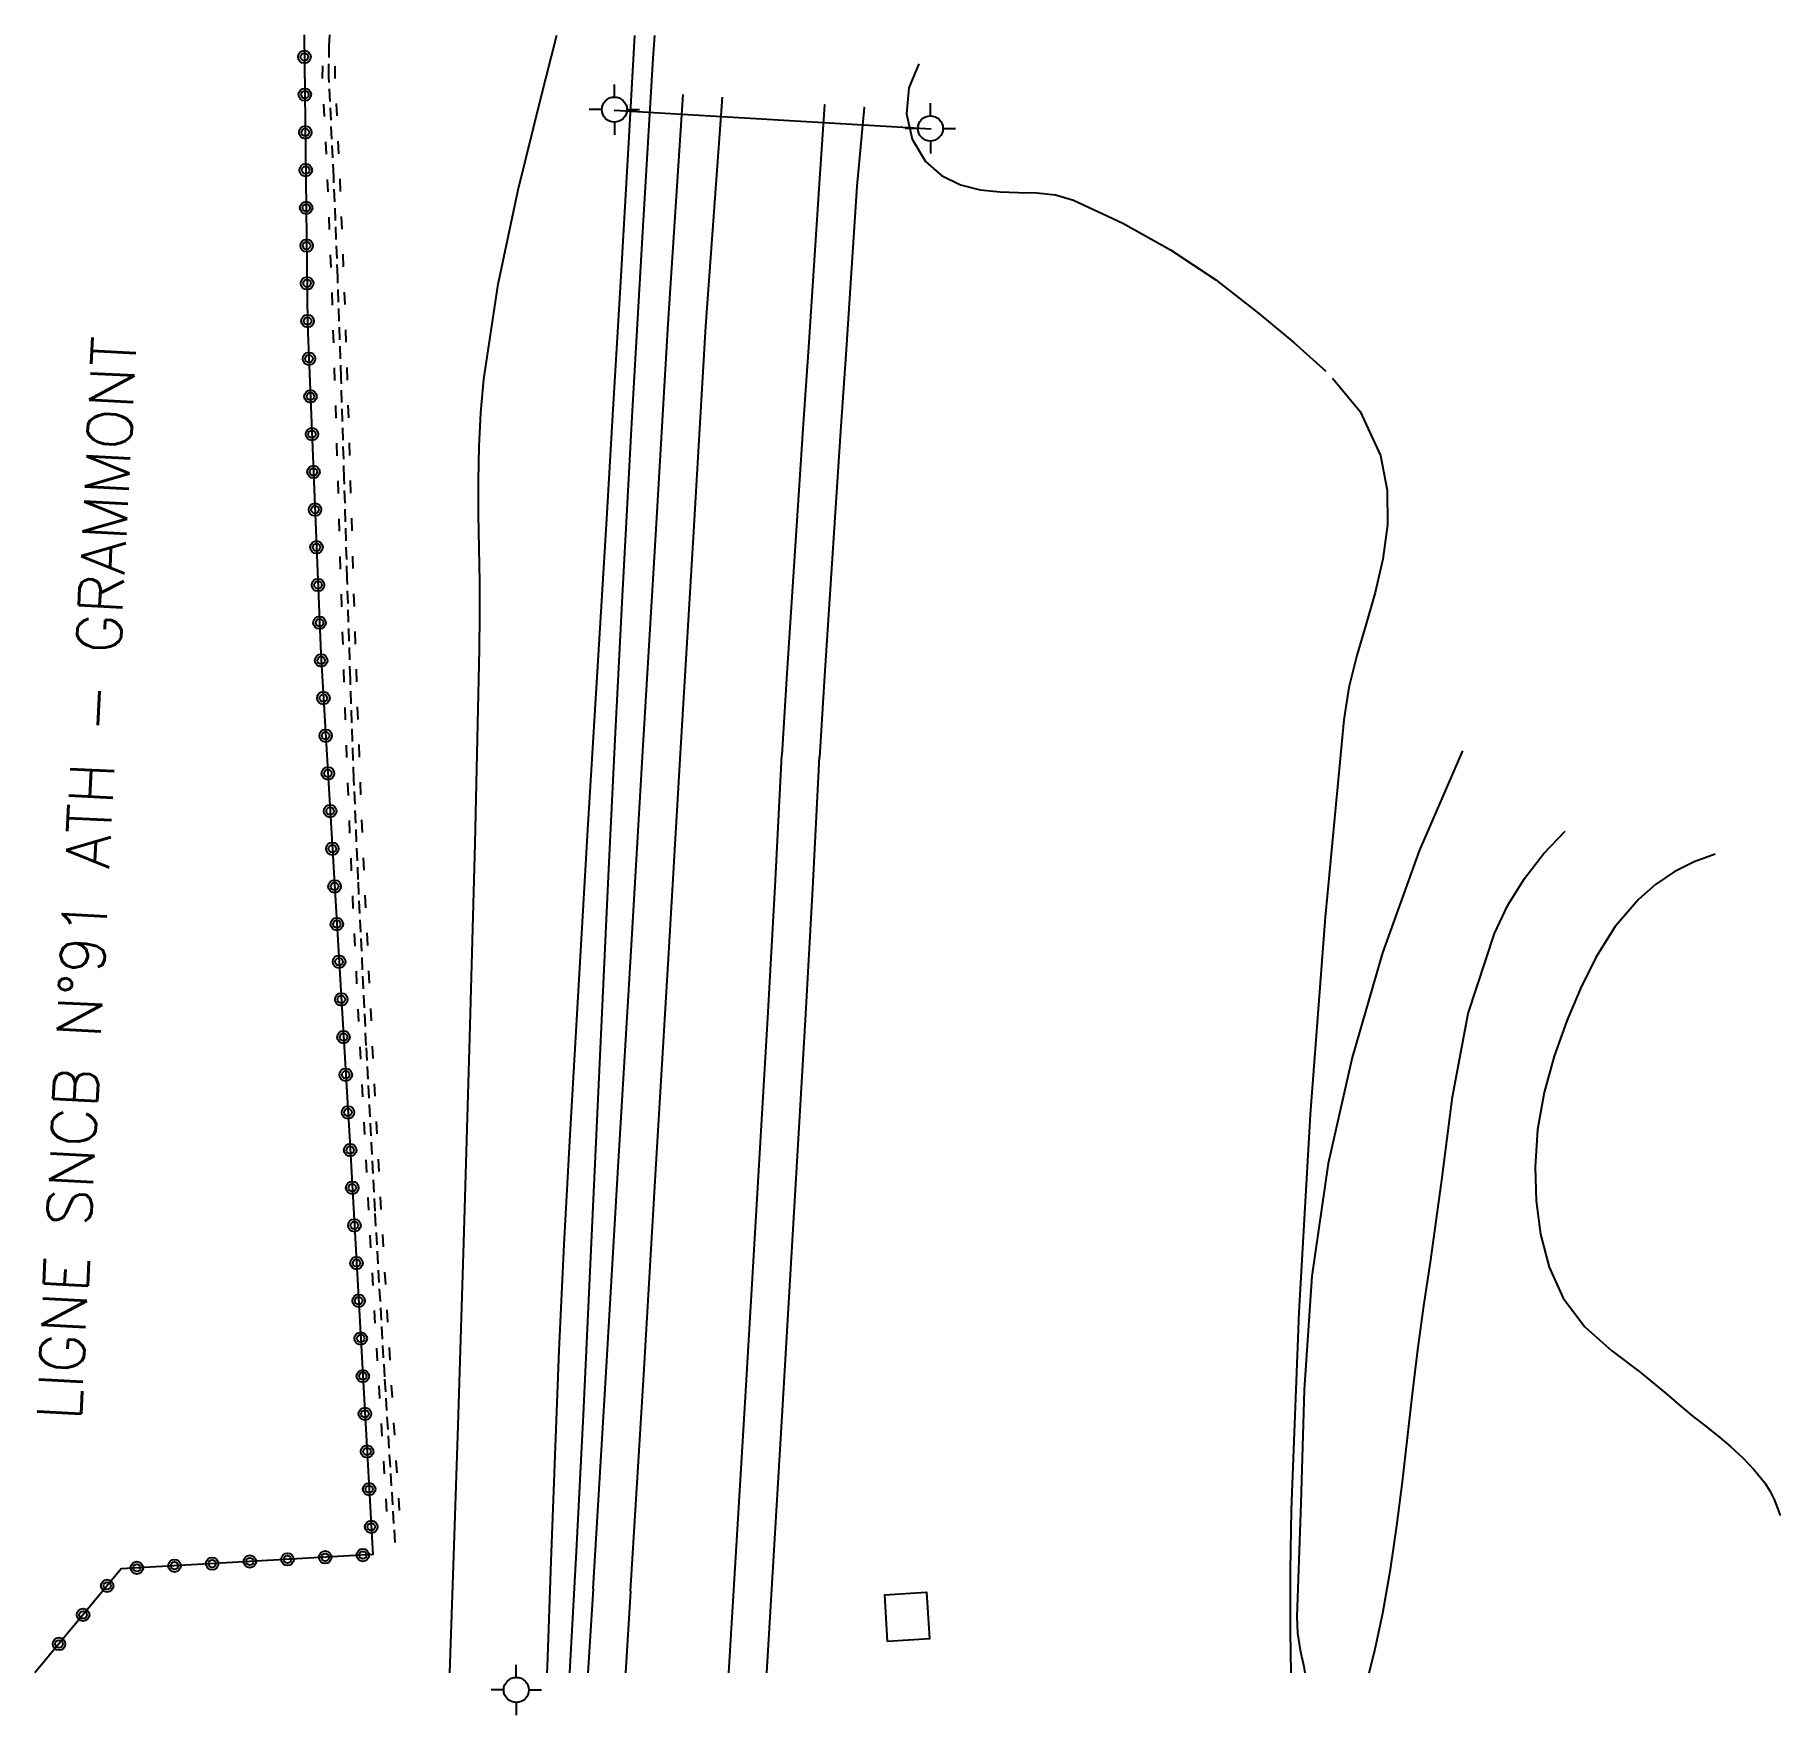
# Model space of a CAD drawing. Header units: millimetres. Extents: x 112268 to 113000, y 154998 to 156000.
# Drawn here: x 112300 to 112369.3, y 154998.3 to 155065.1 of the extents above; entities that cross this region are included whole.
import ezdxf

# ---------------------------------------------------------------- set-up
doc = ezdxf.new("R2010")
doc.units = ezdxf.units.MM
doc.linetypes.add('DASHED', pattern=[0.75, 0.5, -0.25])
doc.layers.get('0').update_dxf_attribs({"linetype": 'CONTINUOUS'})
for name, color, linetype in [('W0071', 7, 'CONTINUOUS'), ('W0104', 1, 'CONTINUOUS'), ('W0211', 2, 'CONTINUOUS'), ('W0214', 2, 'CONTINUOUS'), ('W0220', 5, 'DASHED'), ('W0323', 7, 'CONTINUOUS'), ('W0515', 5, 'CONTINUOUS'), ('W0610', 7, 'CONTINUOUS'), ('W0611', 7, 'CONTINUOUS'), ('W0700', 7, 'CONTINUOUS'), ('W0989', 7, 'CONTINUOUS')]:
    doc.layers.add(name, color=color, linetype=linetype)
doc.styles.get("Standard").update_dxf_attribs({"font": 'romans.shx', "width": 0.85})

msp = doc.modelspace()

# ---------------------------------------------------------------- texts
at = {"layer": 'W0989'}
msp.add_text('LIGNE SNCB N°91 ATH - GRAMMONT', height=1.75, rotation=87.04913, dxfattribs=at).set_placement((112301.783, 155010))

# ---------------------------------------------------------------- blocks, each defined once
blk = doc.blocks.new('T610')
for p, q in [((0, 0.500001), (0, 1.000002)), ((-0.500001, 0), (-1.000002, 0)), ((0.500001, 0), (1.000002, 0)), ((0, -0.500001), (0, -1.000002))]:
    blk.add_line(p, q)
blk.add_ellipse((0, 0), major_axis=(-0.353554, 0.353554), ratio=1, start_param=3.926990817, end_param=10.210176124)
blk = doc.blocks.new('t323o')
at = {"color": 0, "linetype": 'Continuous'}
for radius in [0.25, 0.15]:
    blk.add_circle((0, 0), radius, dxfattribs=at)
blk = doc.blocks.new('t220o')
at = {"color": 0, "linetype": 'Continuous'}
for p, q in [((-0.25, 0.25), (0.25, 0.25)), ((-0.25, -0.25), (0.25, -0.25))]:
    blk.add_line(p, q, dxfattribs=at)

# ---------------------------------------------------------------- linework, layer by layer
at = {"layer": 'W0071'}
for points in [[(112356.713, 155036.656), (112355.002, 155032.686), (112353.539, 155028.619), (112352.328, 155024.469), (112351.375, 155020.253), (112350.726, 155015.773), (112350.428, 155011.255), (112350.295, 155006.741), (112350.138, 155002.245), (112350.161, 155001.575), (112350.269, 155000.912), (112350.408, 155000.258), (112350.454, 155000)], [(112353.015, 155000), (112353.235, 155000.889), (112353.549, 155002.373), (112353.853, 155004.108), (112354.111, 155005.851), (112354.336, 155007.598), (112354.539, 155009.347), (112354.737, 155011.096), (112354.946, 155012.843), (112355.177, 155014.589), (112355.443, 155016.329), (112355.903, 155019.594), (112356.321, 155022.905), (112356.939, 155026.209), (112357.987, 155029.398), (112358.528, 155030.517), (112359.181, 155031.574), (112359.94, 155032.558), (112360.796, 155033.459)]]:
    msp.add_lwpolyline(points, dxfattribs=at)
at = {"layer": 'W0104'}
msp.add_lwpolyline([(112333.864, 155001.253), (112333.751, 155003.107), (112335.411, 155003.208), (112335.524, 155001.354)], close=True, dxfattribs=at)
at = {"layer": 'W0211'}
for points in [[(112316.464, 155000), (112316.624, 155004.657), (112316.792, 155009.832), (112317.03, 155017.546), (112317.256, 155025.26), (112317.462, 155032.975), (112317.643, 155040.69), (112317.657, 155042.032), (112317.646, 155043.374), (112317.623, 155044.715), (112317.601, 155046.056), (112317.595, 155047.401), (112317.619, 155048.747), (112317.687, 155050.091), (112317.81, 155051.432), (112318.378, 155055.211), (112319.17, 155058.949), (112320.088, 155062.652), (112320.719, 155065.1)], [(112321.229, 155000), (112321.495, 155004.832), (112321.77, 155010.255), (112322.029, 155015.679), (112322.277, 155021.103), (112322.524, 155026.528), (112322.775, 155031.952), (112323.039, 155037.375), (112323.32, 155042.798), (112323.712, 155049.927), (112324.122, 155057.056), (112324.549, 155064.183), (112324.606, 155065.094)], [(112335.108, 155063.967), (112334.705, 155063.013), (112334.614, 155061.981), (112334.844, 155060.971), (112335.373, 155060.08), (112336.004, 155059.519), (112336.755, 155059.157), (112337.545, 155058.961), (112338.334, 155058.874), (112339.055, 155058.85), (112339.793, 155058.835), (112340.537, 155058.755), (112341.253, 155058.541), (112343.216, 155057.626), (112345.109, 155056.575), (112346.919, 155055.381), (112348.627, 155054.045), (112350.017, 155052.885), (112351.289, 155051.747)], [(112351.547, 155051.475), (112352.645, 155050.147), (112353.46, 155048.389), (112353.719, 155047.02), (112353.732, 155045.634), (112353.555, 155044.272), (112353.249, 155042.946), (112352.89, 155041.698), (112352.521, 155040.446), (112352.202, 155039.175), (112351.998, 155037.882), (112351.262, 155030.048), (112350.664, 155022.203), (112350.211, 155014.347), (112349.911, 155006.484), (112349.866, 155004.062), (112349.867, 155001.639), (112349.899, 155000)]]:
    msp.add_lwpolyline(points, dxfattribs=at)
at = {"layer": 'W0214'}
msp.add_lwpolyline([(112323.803, 155065.095), (112323.544, 155060.592), (112323.238, 155055.292), (112322.931, 155049.993), (112322.688, 155045.873), (112322.44, 155041.753), (112322.189, 155037.633), (112321.938, 155033.514), (112321.691, 155029.394), (112321.45, 155025.273), (112321.217, 155021.153), (112320.997, 155017.031), (112320.797, 155012.835), (112320.629, 155008.638), (112320.477, 155004.44), (112320.33, 155000.243), (112320.321, 155000)], dxfattribs=at)
at = {"layer": 'W0220'}
msp.add_lwpolyline([(112314.286, 155005.19), (112313.871, 155011.774), (112313.488, 155018.359), (112313.137, 155024.947), (112312.817, 155031.536), (112312.648, 155035.526), (112312.505, 155039.517), (112312.38, 155043.508), (112312.262, 155047.5), (112312.14, 155051.491), (112312.004, 155055.483), (112311.844, 155059.473), (112311.651, 155063.462), (112311.659, 155064.66), (112311.684, 155065.112)], dxfattribs=at)
at = {"layer": 'W0323'}
msp.add_lwpolyline([(112310.668, 155065.114), (112310.804, 155053.617), (112311.329, 155040.509), (112312.467, 155021.328), (112313.397, 155004.706), (112303.399, 155004.143), (112299.963, 155000)], dxfattribs=at)
at = {"layer": 'W0515'}
msp.add_lwpolyline([(112366.77, 155032.544), (112365.931, 155032.247), (112365.131, 155031.843), (112364.39, 155031.34), (112363.718, 155030.749), (112362.794, 155029.669), (112362.034, 155028.473), (112361.406, 155027.213), (112360.864, 155025.924), (112360.363, 155024.52), (112359.962, 155023.08), (112359.696, 155021.604), (112359.602, 155020.104), (112359.65, 155018.773), (112359.82, 155017.441), (112360.164, 155016.131), (112360.726, 155014.892), (112361.582, 155013.753), (112362.655, 155012.802), (112363.784, 155011.954), (112364.84, 155011.084), (112365.332, 155010.652), (112365.84, 155010.239), (112366.353, 155009.833), (112366.865, 155009.426), (112367.371, 155009.001), (112367.859, 155008.553), (112368.318, 155008.074), (112368.735, 155007.557), (112368.94, 155007.237), (112369.106, 155006.896), (112369.244, 155006.545), (112369.346, 155006.254)], dxfattribs=at)
at = {"layer": 'W0611'}
msp.add_lwpolyline([(112335.592, 155061.367), (112322.999, 155062.113)], dxfattribs=at)
at = {"layer": 'W0700'}
for points in [[(112322.151, 155003.346), (112322.656, 155011.726), (112323.156, 155020.105), (112323.653, 155028.486), (112324.149, 155036.866), (112324.645, 155045.246), (112325.143, 155053.626), (112325.73, 155062.748), (112325.73, 155062.748)], [(112323.648, 155003.255), (112324.153, 155011.635), (112324.653, 155020.015), (112325.15, 155028.395), (112325.646, 155036.775), (112326.142, 155045.155), (112326.64, 155053.535), (112327.293, 155062.635), (112327.293, 155062.635)], [(112331.36, 155062.339), (112331.36, 155062.339), (112331.138, 155059.19), (112330.929, 155055.946), (112330.715, 155052.703), (112330.497, 155049.459), (112330.28, 155046.215), (112330.065, 155042.972), (112329.856, 155039.728), (112329.655, 155036.483)], [(112332.932, 155062.225), (112332.932, 155062.225), (112332.635, 155059.1), (112332.426, 155055.855), (112332.212, 155052.612), (112331.994, 155049.368), (112331.777, 155046.125), (112331.563, 155042.881), (112331.353, 155039.637), (112331.152, 155036.392)], [(112327.555, 155000), (112328.207, 155010.748), (112329.102, 155026.042), (112329.25, 155028.652), (112329.391, 155031.262), (112329.526, 155033.872), (112329.655, 155036.483)], [(112329.058, 155000), (112329.704, 155010.658), (112330.6, 155025.956), (112330.748, 155028.569), (112330.889, 155031.183), (112331.024, 155033.797), (112331.153, 155036.411)], [(112322.151, 155003.35), (112321.939, 155000)], [(112323.648, 155003.255), (112323.442, 155000)]]:
    msp.add_lwpolyline(points, dxfattribs=at)

# ---------------------------------------------------------------- block references
at = {"layer": 'W0220'}
for p, rotation in [((112311.652, 155063.627), 89.60939649114538), ((112311.716, 155062.128), 92.77059211079948), ((112311.788, 155060.63), 92.77059211079948), ((112311.858, 155059.132), 92.29456759706625), ((112311.918, 155057.633), 92.29456759706625), ((112311.978, 155056.134), 92.29456759706625), ((112312.033, 155054.635), 91.95232003153139), ((112312.084, 155053.136), 91.95232003153139), ((112312.135, 155051.637), 91.95232003153139), ((112312.181, 155050.138), 91.7438602882896), ((112312.227, 155048.638), 91.7438602882896), ((112312.272, 155047.139), 91.69449195227527), ((112312.317, 155045.64), 91.69449195227527), ((112312.361, 155044.14), 91.69449195227527), ((112312.407, 155042.641), 91.80422375978732), ((112312.454, 155041.142), 91.80422375978732), ((112312.501, 155039.643), 91.80422375978732), ((112312.554, 155038.143), 92.0477666951163), ((112312.608, 155036.644), 92.0477666951163), ((112312.664, 155035.145), 92.42511301690492), ((112312.728, 155033.647), 92.42511301690492), ((112312.791, 155032.148), 92.42511301690492), ((112312.86, 155030.65), 92.7789748389602), ((112312.933, 155029.152), 92.7789748389602), ((112313.005, 155027.653), 92.7789748389602), ((112313.078, 155026.155), 92.7789748389602), ((112313.152, 155024.657), 93.05392615474601), ((112313.232, 155023.159), 93.05392615474601), ((112313.312, 155021.661), 93.05392615474601), ((112313.392, 155020.163), 93.05392615474601), ((112313.472, 155018.665), 93.05392615474601), ((112313.558, 155017.168), 93.32886858956269), ((112313.645, 155015.67), 93.32886858956269), ((112313.732, 155014.173), 93.32886858956269), ((112313.819, 155012.675), 93.32886858956269), ((112313.909, 155011.178), 93.6038021435292), ((112314.003, 155009.681), 93.6038021435292), ((112314.097, 155008.184), 93.6038021435292), ((112314.192, 155006.687), 93.6038021435292)]:
    msp.add_blockref('t220o', p, dxfattribs=dict(at, rotation=rotation))
at = {"layer": 'W0323'}
for p, rotation in [((112310.678, 155064.239), 270.6790719743491), ((112310.696, 155062.739), 270.6790719743491), ((112310.714, 155061.239), 270.6790719743491), ((112310.731, 155059.739), 270.6790719743491), ((112310.749, 155058.239), 270.6790719743491), ((112310.767, 155056.739), 270.6790719743491), ((112310.785, 155055.239), 270.6790719743491), ((112310.803, 155053.739), 270.6790719743491), ((112310.859, 155052.241), 272.293577605262), ((112310.919, 155050.742), 272.293577605262), ((112310.979, 155049.243), 272.293577605262), ((112311.039, 155047.744), 272.293577605262), ((112311.099, 155046.245), 272.293577605262), ((112311.159, 155044.747), 272.293577605262), ((112311.219, 155043.248), 272.293577605262), ((112311.279, 155041.749), 272.293577605262), ((112311.344, 155040.25), 273.395352379347), ((112311.433, 155038.753), 273.395352379347), ((112311.522, 155037.256), 273.395352379347), ((112311.611, 155035.758), 273.395352379347), ((112311.7, 155034.261), 273.395352379347), ((112311.789, 155032.764), 273.395352379347), ((112311.877, 155031.266), 273.395352379347), ((112311.966, 155029.769), 273.395352379347), ((112312.055, 155028.272), 273.395352379347), ((112312.144, 155026.774), 273.395352379347), ((112312.233, 155025.277), 273.395352379347), ((112312.322, 155023.779), 273.395352379347), ((112312.41, 155022.282), 273.395352379347), ((112312.497, 155020.785), 273.2023569973317), ((112312.581, 155019.287), 273.2023569973317), ((112312.665, 155017.789), 273.2023569973317), ((112312.749, 155016.292), 273.2023569973317), ((112312.833, 155014.794), 273.2023569973317), ((112312.916, 155013.296), 273.2023569973317), ((112313, 155011.799), 273.2023569973317), ((112313.084, 155010.301), 273.2023569973317), ((112313.168, 155008.803), 273.2023569973317), ((112313.252, 155007.306), 273.2023569973317), ((112313.335, 155005.808), 273.2023569973317), ((112304.016, 155004.178), 183.2229938822631), ((112305.513, 155004.262), 183.2229938822631), ((112307.011, 155004.346), 183.2229938822631), ((112308.508, 155004.431), 183.2229938822631), ((112310.006, 155004.515), 183.2229938822631), ((112311.504, 155004.599), 183.2229938822631), ((112313.001, 155004.684), 183.2229938822631), ((112302.836, 155003.464), 230.3291378469867), ((112301.878, 155002.309), 230.3291378469867), ((112300.921, 155001.155), 230.3291378469867)]:
    msp.add_blockref('t323o', p, dxfattribs=dict(at, rotation=rotation))
at = {"layer": 'W0610'}
for p in [(112323, 155062.145), (112335.564, 155061.396), (112319.101, 154999.325)]:
    msp.add_blockref('T610', p, dxfattribs=at)

msp.set_redraw_order([(e.dxf.handle, doc.entitydb.next_handle()) for e in msp.query("TEXT MTEXT ATTDEF DIMENSION ARC_DIMENSION")])  # texts and dimensions are drawn at this point

doc.saveas('drawing.dxf')
